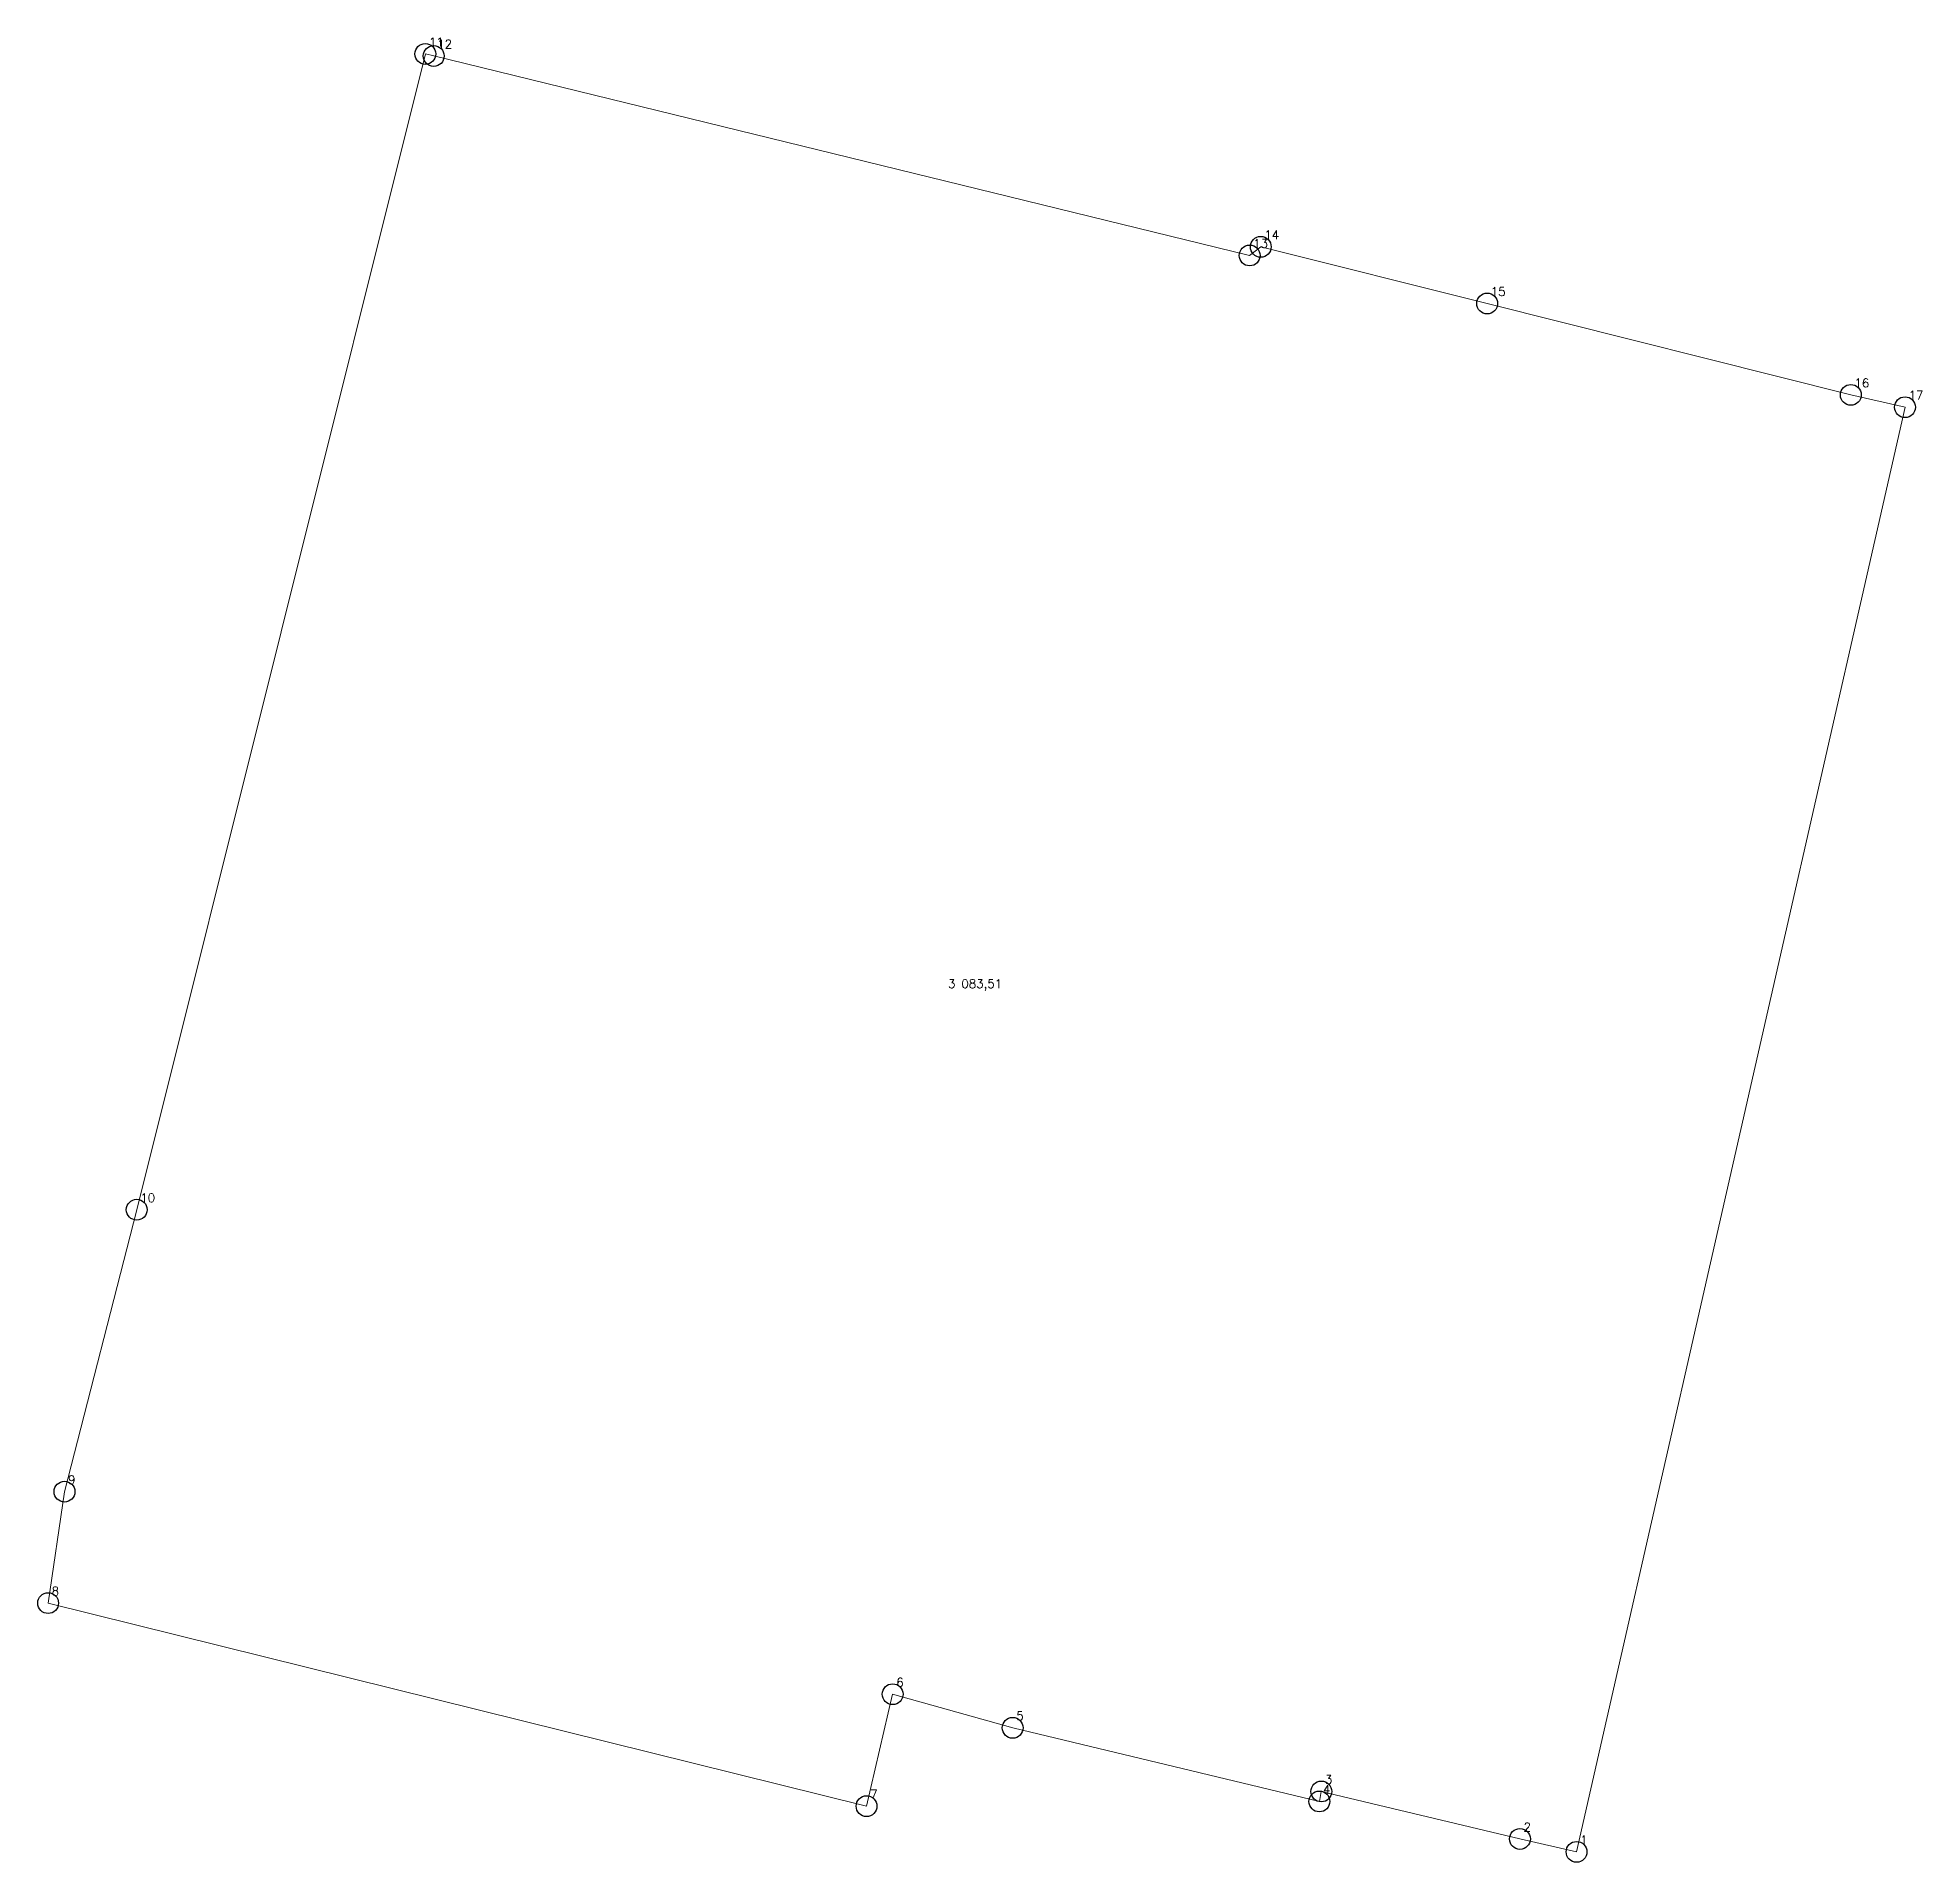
# Model space of a CAD drawing. Extents: x 1390702 to 1399289, y 354783 to 361029.
# Drawn here: x 1394446.8 to 1394514.6, y 359148.2 to 359213.9 of the extents above; entities that cross this region are included whole.
import ezdxf

# ---------------------------------------------------------------- set-up
doc = ezdxf.new("R2010")
doc.units = 0
doc.header["$PDMODE"] = 33
doc.header["$PDSIZE"] = 0.75
doc.layers.add('7 - разработанные границы территорий окн', color=7, linetype='Continuous')
doc.styles.get("Standard").update_dxf_attribs({"font": 'simplex.shx'})

msp = doc.modelspace()

# ---------------------------------------------------------------- texts
at = {"layer": '7 - разработанные границы территорий окн', "color": 7}
for s, height, p in [('11', 0.3111, (1394460.858, 359213.592)), ('12', 0.3111, (1394461.159, 359213.519)), ('13', 0.3111, (1394490.529, 359206.339)), ('14', 0.3111, (1394490.929, 359206.649)), ('15', 0.3111, (1394499.079, 359204.609)), ('16', 0.3111, (1394512.169, 359201.319)), ('17', 0.3111, (1394514.12, 359200.876)), ('3 083,51', 0.3111, (1394479.544, 359179.695)), ('3 083,51', 0.3111, (1394479.544, 359179.695)), ('10', 0.3111, (1394450.469, 359171.989)), ('9', 0.311, (1394447.869, 359161.839)), ('8', 0.311, (1394447.279, 359157.829)), ('6', 0.311, (1394477.679, 359154.549)), ('5', 0.311, (1394481.999, 359153.339)), ('7', 0.311, (1394476.739, 359150.519)), ('4', 0.311, (1394493.039, 359150.689)), ('3', 0.311, (1394493.109, 359151.049)), ('2', 0.311, (1394500.259, 359149.339)), ('1', 0.311, (1394502.297, 359148.874))]:
    msp.add_text(s, height=height, dxfattribs=at).set_placement(p)

# ---------------------------------------------------------------- linework, layer by layer
at = {"layer": '7 - разработанные границы территорий окн', "color": 7, "lineweight": 20}
msp.add_lwpolyline([(1394502.168, 359148.599), (1394500.13, 359149.065), (1394492.98, 359150.775), (1394492.91, 359150.415), (1394481.87, 359153.065), (1394477.55, 359154.275), (1394476.61, 359150.245), (1394447.15, 359157.555), (1394447.74, 359161.565), (1394450.34, 359171.715), (1394460.729, 359213.318), (1394461.03, 359213.245), (1394490.4, 359206.065), (1394490.8, 359206.375), (1394498.95, 359204.335), (1394512.04, 359201.045), (1394513.99, 359200.601), (1394502.168, 359148.599)], close=True, dxfattribs=at)
msp.add_lwpolyline([(1394502.168, 359148.599), (1394500.13, 359149.065), (1394492.98, 359150.775), (1394492.91, 359150.415), (1394481.87, 359153.065), (1394477.55, 359154.275), (1394476.61, 359150.245), (1394447.15, 359157.555), (1394447.74, 359161.565), (1394450.34, 359171.715), (1394460.729, 359213.318), (1394461.03, 359213.245), (1394490.4, 359206.065), (1394490.8, 359206.375), (1394498.95, 359204.335), (1394512.04, 359201.045), (1394513.99, 359200.601), (1394502.168, 359148.599)], close=True, dxfattribs=at)
at = {"layer": '7 - разработанные границы территорий окн'}
for p in [(1394460.729, 359213.318), (1394461.03, 359213.245), (1394490.8, 359206.375), (1394490.4, 359206.065), (1394498.95, 359204.335), (1394512.04, 359201.045), (1394513.99, 359200.601), (1394450.34, 359171.715), (1394447.74, 359161.565), (1394447.15, 359157.555), (1394477.55, 359154.275), (1394481.87, 359153.065), (1394492.98, 359150.775), (1394476.61, 359150.245), (1394492.91, 359150.415), (1394500.13, 359149.065), (1394502.168, 359148.599)]:
    msp.add_point(p, dxfattribs=at)

msp.set_redraw_order([(e.dxf.handle, doc.entitydb.next_handle()) for e in msp.query("TEXT MTEXT ATTDEF DIMENSION ARC_DIMENSION")])  # texts and dimensions are drawn at this point

doc.saveas('drawing.dxf')
